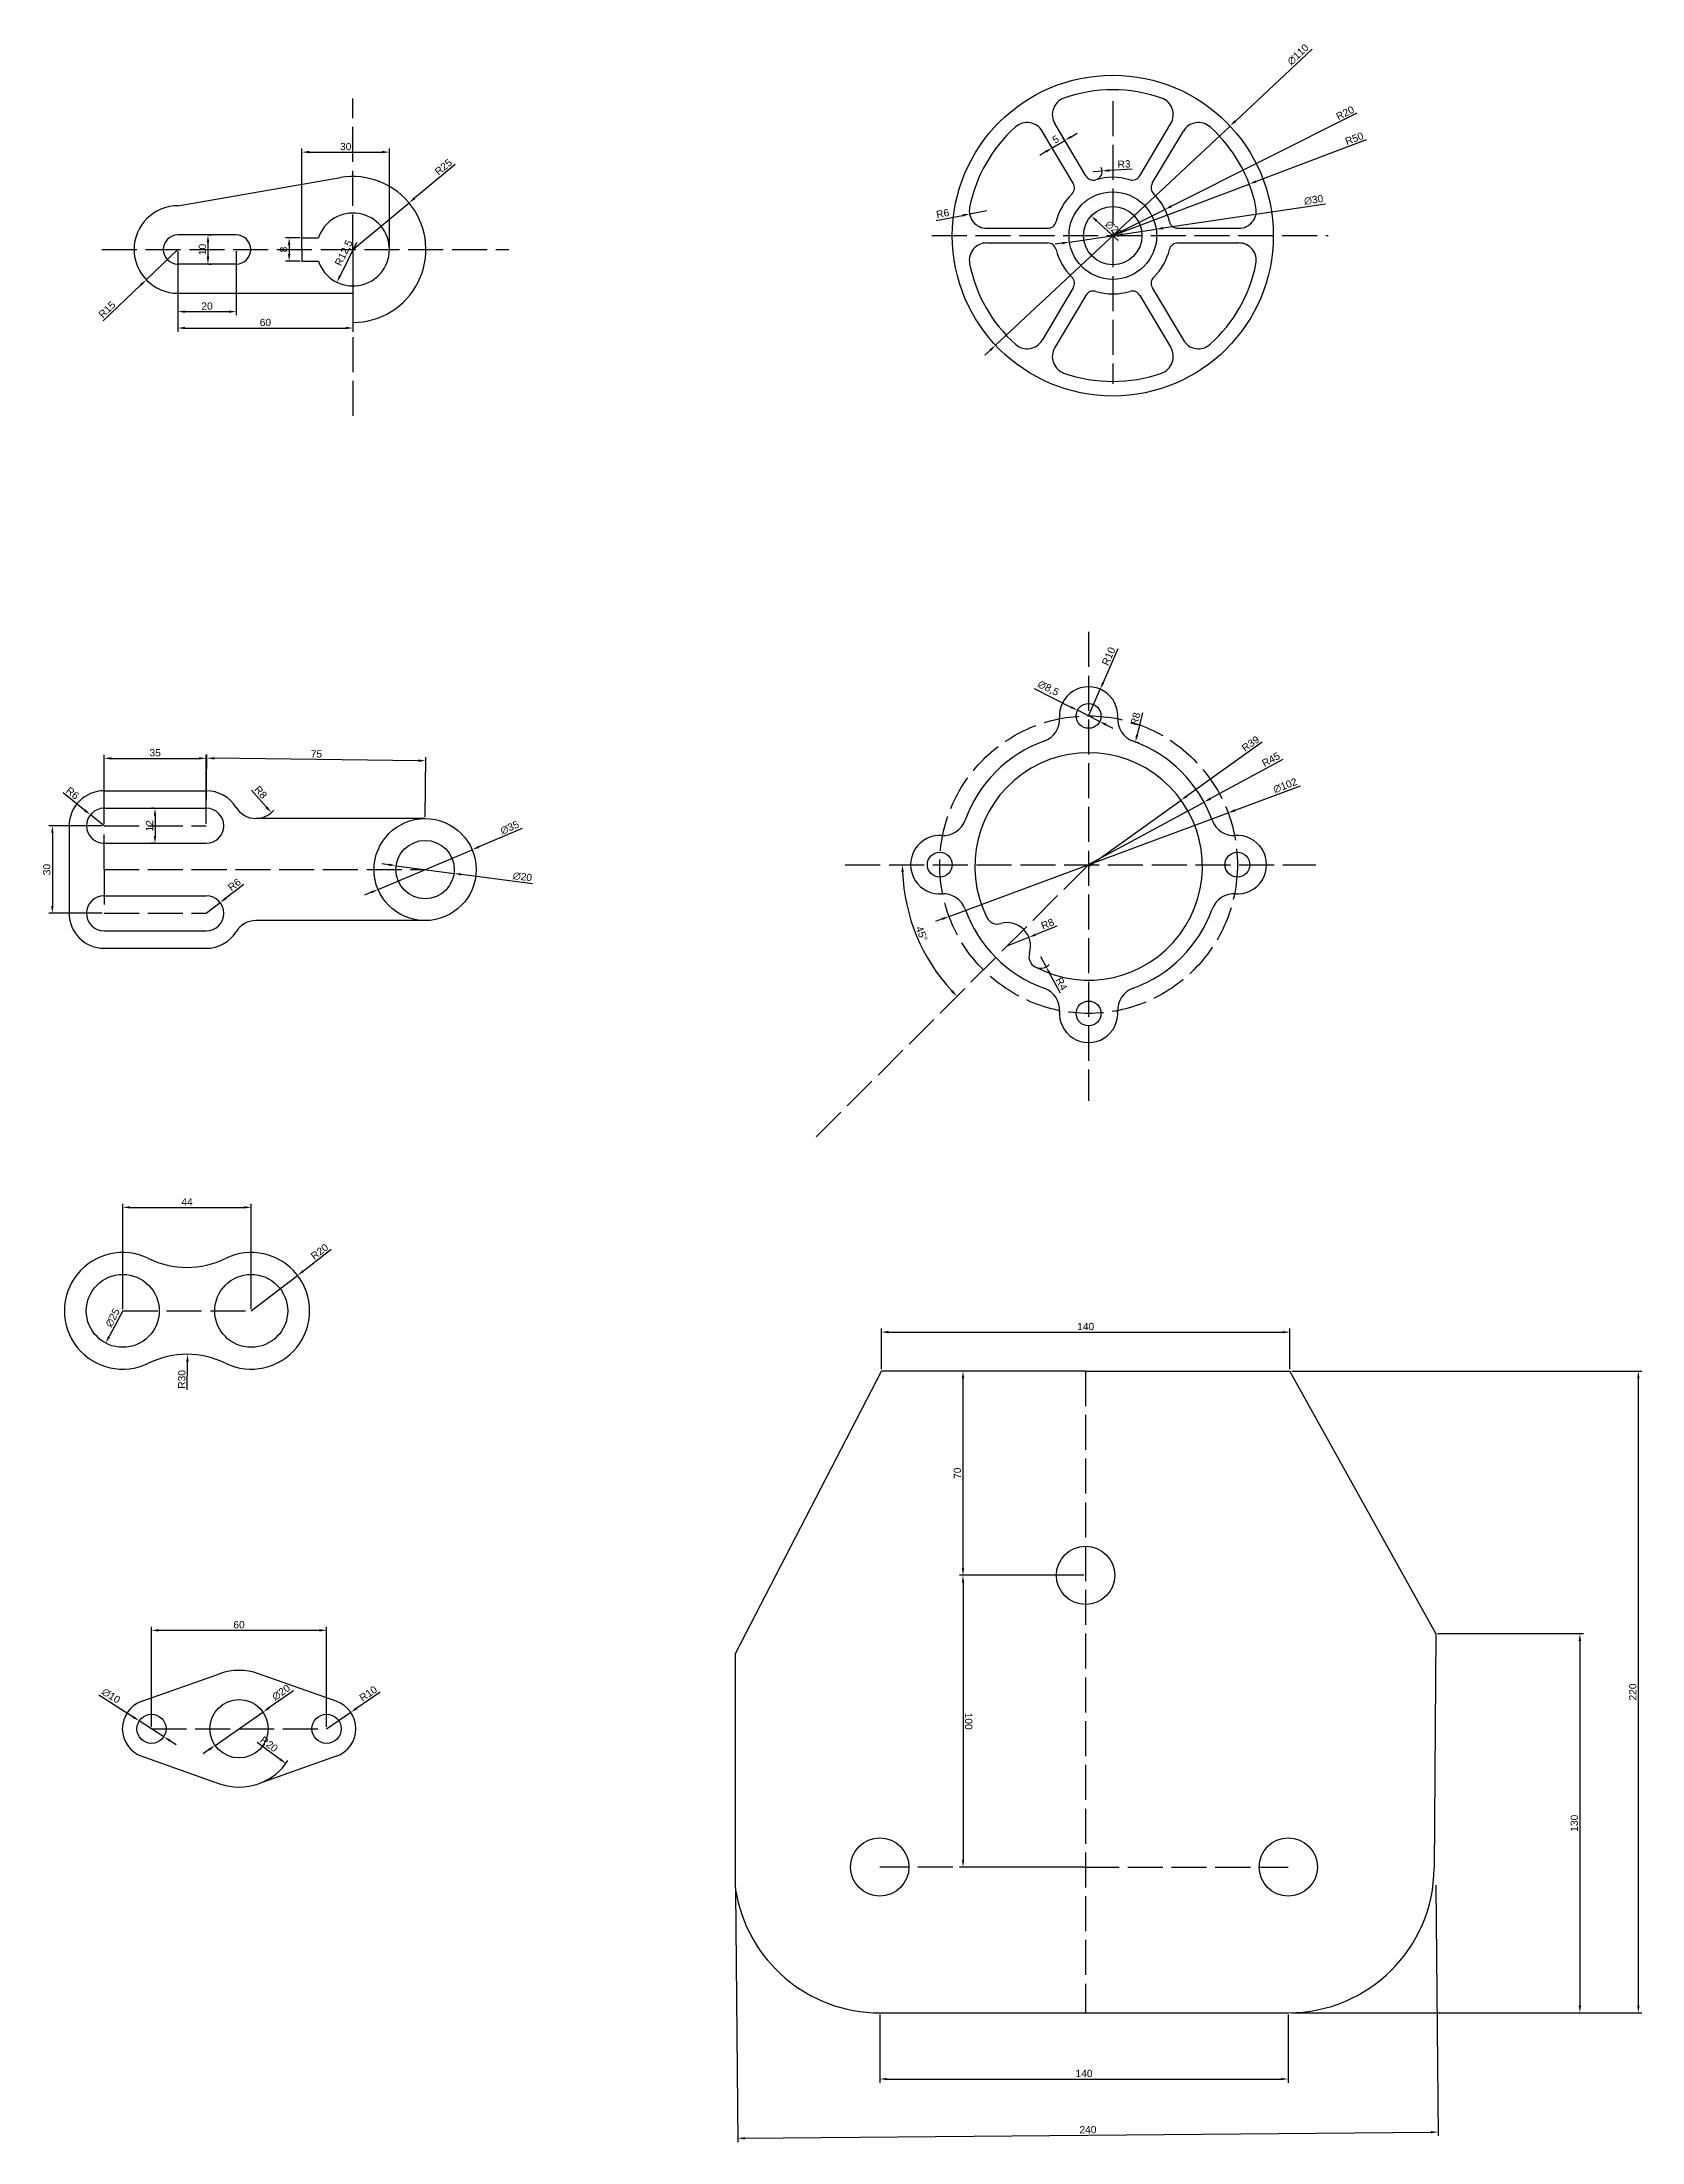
# Model space of a CAD drawing. Header units: millimetres. Extents: x 721 to 8170, y 1595 to 4606.
# Drawn here: x 2638 to 3186, y 1595 to 2315 of the extents above; entities that cross this region are included whole.
import ezdxf

# ---------------------------------------------------------------- set-up
doc = ezdxf.new("R2010")
doc.units = ezdxf.units.MM
doc.linetypes.add('ACAD_ISO02W100', pattern=[15, 12, -3])
doc.layers.get('0').update_dxf_attribs({"color": 255})
doc.layers.add('kesikli', color=50, linetype='ACAD_ISO02W100')
doc.styles.get("Standard").update_dxf_attribs({"font": 'arial.ttf'})
doc.dimstyles.new('ISO-25', dxfattribs={"dimtxt": 2.5, "dimasz": 2.5, "dimexe": 1.25, "dimexo": 0.625, "dimtad": 1, "dimtxsty": 'Standard', "dimcen": 2.5, "dimadec": 0, "dimazin": 0, "dimtfac": 1, "dimtmove": 0, "dimatfit": 3, "dimfxl": 1, "dimarcsym": 0})

msp = doc.modelspace()

# ---------------------------------------------------------------- blocks, each defined once
blk = doc.blocks.new('*D149')
at = {"color": 0, "lineweight": -2, "transparency": 16777216}
for p, q in [((2779.11, 2272.91), (2765.23, 2261.36)), ((2744.1, 2243.77), (2763.31, 2259.76))]:
    blk.add_line(p, q, dxfattribs=at)
at = {"color": 0, "transparency": 16777216}
blk.add_solid([(2764.97, 2261.68), (2765.5, 2261.04), (2763.31, 2259.76)], dxfattribs=at)
at = {"layer": 'Defpoints', "color": 0, "transparency": 16777216}
for p in [(2763.31, 2259.76), (2744.1, 2243.77)]:
    blk.add_point(p, dxfattribs=at)
at = {"color": 0, "transparency": 16777216, "insert": (2775.11, 2272.06), "char_height": 2.5, "attachment_point": 5, "rotation": 39.77232}
blk.add_mtext('R25', dxfattribs=at)
blk = doc.blocks.new('*D150')
at = {"color": 0, "lineweight": -2, "transparency": 16777216}
for p, q in [((2726.6, 2244.37), (2726.6, 2278.41)), ((2729.1, 2277.16), (2754.1, 2277.16)), ((2756.6, 2244.41), (2756.6, 2278.41))]:
    blk.add_line(p, q, dxfattribs=at)
at = {"color": 0, "transparency": 16777216}
for points in [[(2729.1, 2277.58), (2729.1, 2276.74), (2726.6, 2277.16)], [(2754.1, 2277.58), (2754.1, 2276.74), (2756.6, 2277.16)]]:
    blk.add_solid(points, dxfattribs=at)
at = {"layer": 'Defpoints', "color": 0, "transparency": 16777216}
for p in [(2756.6, 2277.16), (2726.6, 2243.75), (2756.6, 2243.79)]:
    blk.add_point(p, dxfattribs=at)
at = {"color": 0, "transparency": 16777216, "insert": (2741.6, 2279.06), "char_height": 2.5, "attachment_point": 5}
blk.add_mtext('30', dxfattribs=at)
blk = doc.blocks.new('*D151')
at = {"color": 0, "lineweight": -2, "transparency": 16777216}
for p, q in [((2684.1, 2243.77), (2673.26, 2233.4)), ((2658.52, 2219.3), (2671.45, 2231.67))]:
    blk.add_line(p, q, dxfattribs=at)
at = {"color": 0, "transparency": 16777216}
blk.add_solid([(2671.16, 2231.97), (2671.74, 2231.37), (2673.26, 2233.4)], dxfattribs=at)
at = {"layer": 'Defpoints', "color": 0, "transparency": 16777216}
for p in [(2684.1, 2243.77), (2673.26, 2233.4)]:
    blk.add_point(p, dxfattribs=at)
at = {"color": 0, "transparency": 16777216, "insert": (2659.82, 2223.18), "char_height": 2.5, "attachment_point": 5, "rotation": 43.73253}
blk.add_mtext('R15', dxfattribs=at)
blk = doc.blocks.new('*D152')
at = {"color": 0, "lineweight": -2, "transparency": 16777216}
for p, q in [((2694.72, 2248.77), (2695.67, 2248.77)), ((2694.42, 2246.27), (2694.42, 2241.27)), ((2694.72, 2238.77), (2695.67, 2238.77))]:
    blk.add_line(p, q, dxfattribs=at)
at = {"color": 0, "transparency": 16777216}
for points in [[(2694, 2246.27), (2694.84, 2246.27), (2694.42, 2248.77)], [(2694, 2241.27), (2694.84, 2241.27), (2694.42, 2238.77)]]:
    blk.add_solid(points, dxfattribs=at)
at = {"layer": 'Defpoints', "color": 0, "transparency": 16777216}
for p in [(2694.1, 2248.77), (2694.1, 2238.77), (2694.42, 2238.77)]:
    blk.add_point(p, dxfattribs=at)
at = {"color": 0, "transparency": 16777216, "insert": (2692.52, 2243.77), "char_height": 2.5, "attachment_point": 5, "rotation": 90}
blk.add_mtext('10', dxfattribs=at)
blk = doc.blocks.new('*D153')
at = {"color": 0, "lineweight": -2, "transparency": 16777216}
blk.add_line((2745.27, 2246.15), (2739.69, 2234.79), dxfattribs=at)
at = {"color": 0, "transparency": 16777216}
blk.add_solid([(2739.32, 2234.98), (2740.06, 2234.61), (2738.59, 2232.55)], dxfattribs=at)
at = {"layer": 'Defpoints', "color": 0, "transparency": 16777216}
for p in [(2744.1, 2243.77), (2738.59, 2232.55)]:
    blk.add_point(p, dxfattribs=at)
at = {"color": 0, "transparency": 16777216, "insert": (2741.12, 2242.53), "char_height": 2.5, "attachment_point": 5, "rotation": 63.84859}
blk.add_mtext('R12,5', dxfattribs=at)
blk = doc.blocks.new('*D154')
at = {"color": 0, "lineweight": -2, "transparency": 16777216}
for p, q in [((2725.97, 2247.77), (2720.98, 2247.77)), ((2725.97, 2239.77), (2720.98, 2239.77)), ((2722.23, 2245.27), (2722.23, 2242.27))]:
    blk.add_line(p, q, dxfattribs=at)
at = {"color": 0, "transparency": 16777216}
for points in [[(2721.82, 2245.27), (2722.65, 2245.27), (2722.23, 2247.77)], [(2721.82, 2242.27), (2722.65, 2242.27), (2722.23, 2239.77)]]:
    blk.add_solid(points, dxfattribs=at)
at = {"layer": 'Defpoints', "color": 0, "transparency": 16777216}
for p in [(2726.6, 2247.77), (2722.23, 2239.77), (2726.6, 2239.77)]:
    blk.add_point(p, dxfattribs=at)
at = {"color": 0, "transparency": 16777216, "insert": (2720.33, 2243.77), "char_height": 2.5, "attachment_point": 5, "rotation": 90}
blk.add_mtext('8', dxfattribs=at)
blk = doc.blocks.new('*D155')
at = {"color": 0, "lineweight": -2, "transparency": 16777216}
for p, q in [((2684.1, 2243.15), (2684.1, 2221.21)), ((2704.1, 2243.15), (2704.1, 2221.21)), ((2686.6, 2222.46), (2701.6, 2222.46))]:
    blk.add_line(p, q, dxfattribs=at)
at = {"color": 0, "transparency": 16777216}
for points in [[(2686.6, 2222.88), (2686.6, 2222.04), (2684.1, 2222.46)], [(2701.6, 2222.88), (2701.6, 2222.04), (2704.1, 2222.46)]]:
    blk.add_solid(points, dxfattribs=at)
at = {"layer": 'Defpoints', "color": 0, "transparency": 16777216}
for p in [(2684.1, 2243.77), (2704.1, 2243.77), (2704.1, 2222.46)]:
    blk.add_point(p, dxfattribs=at)
at = {"color": 0, "transparency": 16777216, "insert": (2694.1, 2224.36), "char_height": 2.5, "attachment_point": 5}
blk.add_mtext('20', dxfattribs=at)
blk = doc.blocks.new('*D156')
at = {"color": 0, "lineweight": -2, "transparency": 16777216}
for p, q in [((2684.1, 2243.15), (2684.1, 2215.6)), ((2744.1, 2243.15), (2744.1, 2215.6)), ((2686.6, 2216.85), (2741.6, 2216.85))]:
    blk.add_line(p, q, dxfattribs=at)
at = {"color": 0, "transparency": 16777216}
for points in [[(2686.6, 2217.27), (2686.6, 2216.44), (2684.1, 2216.85)], [(2741.6, 2217.27), (2741.6, 2216.44), (2744.1, 2216.85)]]:
    blk.add_solid(points, dxfattribs=at)
at = {"layer": 'Defpoints', "color": 0, "transparency": 16777216}
for p in [(2684.1, 2243.77), (2744.1, 2243.77), (2744.1, 2216.85)]:
    blk.add_point(p, dxfattribs=at)
at = {"color": 0, "transparency": 16777216, "insert": (2714.1, 2218.75), "char_height": 2.5, "attachment_point": 5}
blk.add_mtext('60', dxfattribs=at)
blk = doc.blocks.new('*D157')
at = {"color": 0, "lineweight": -2, "transparency": 16777216}
for p, q in [((3072.79, 2312.41), (3046.49, 2287.81)), ((2964.32, 2210.97), (3044.66, 2286.1)), ((2962.5, 2209.26), (2960.67, 2207.55))]:
    blk.add_line(p, q, dxfattribs=at)
at = {"color": 0, "transparency": 16777216}
for points in [[(3046.2, 2288.11), (3046.77, 2287.51), (3044.66, 2286.1)], [(2962.21, 2209.56), (2962.78, 2208.95), (2964.32, 2210.97)]]:
    blk.add_solid(points, dxfattribs=at)
at = {"layer": 'Defpoints', "color": 0, "transparency": 16777216}
for p in [(3044.66, 2286.1), (2964.32, 2210.97)]:
    blk.add_point(p, dxfattribs=at)
at = {"color": 0, "transparency": 16777216, "insert": (3067.98, 2310.61), "char_height": 2.5, "attachment_point": 5, "rotation": 43.08309}
blk.add_mtext('∅110', dxfattribs=at)
blk = doc.blocks.new('*D158')
at = {"color": 0, "lineweight": -2, "transparency": 16777216}
for p, q in [((3077.34, 2259.36), (3021.8, 2251.11)), ((2989.65, 2246.33), (3019.33, 2250.74)), ((2987.18, 2245.96), (2984.71, 2245.59))]:
    blk.add_line(p, q, dxfattribs=at)
at = {"color": 0, "transparency": 16777216}
for points in [[(2987.12, 2246.37), (2987.24, 2245.55), (2989.65, 2246.33)], [(3021.74, 2251.52), (3021.86, 2250.69), (3019.33, 2250.74)]]:
    blk.add_solid(points, dxfattribs=at)
at = {"layer": 'Defpoints', "color": 0, "transparency": 16777216}
for p in [(2989.65, 2246.33), (3019.33, 2250.74)]:
    blk.add_point(p, dxfattribs=at)
at = {"color": 0, "transparency": 16777216, "insert": (3073.32, 2260.76), "char_height": 2.5, "attachment_point": 5, "rotation": 8.45249}
blk.add_mtext('∅30', dxfattribs=at)
blk = doc.blocks.new('*D159')
at = {"color": 0, "lineweight": -2, "transparency": 16777216}
for p, q in [((3091.31, 2281.33), (3053.61, 2267.09)), ((3004.49, 2248.53), (3051.27, 2266.2))]:
    blk.add_line(p, q, dxfattribs=at)
at = {"color": 0, "transparency": 16777216}
blk.add_solid([(3053.46, 2267.48), (3053.75, 2266.7), (3051.27, 2266.2)], dxfattribs=at)
at = {"layer": 'Defpoints', "color": 0, "transparency": 16777216}
for p in [(3051.27, 2266.2), (3004.49, 2248.53)]:
    blk.add_point(p, dxfattribs=at)
at = {"color": 0, "transparency": 16777216, "insert": (3087.26, 2281.83), "char_height": 2.5, "attachment_point": 5, "rotation": 20.69214}
blk.add_mtext('R50', dxfattribs=at)
blk = doc.blocks.new('*D160')
at = {"color": 0, "lineweight": -2, "transparency": 16777216}
for p, q in [((2990.19, 2282.42), (2992.34, 2283.7)), ((2981.59, 2277.32), (2979.44, 2276.04)), ((2983.81, 2278.49), (2983.11, 2279.67)), ((2983.74, 2278.6), (2988.04, 2281.15)), ((2988.11, 2281.04), (2987.41, 2282.22))]:
    blk.add_line(p, q, dxfattribs=at)
at = {"color": 0, "transparency": 16777216}
for points in [[(2989.98, 2282.78), (2990.41, 2282.07), (2988.04, 2281.15)], [(2981.38, 2277.68), (2981.81, 2276.96), (2983.74, 2278.6)]]:
    blk.add_solid(points, dxfattribs=at)
at = {"layer": 'Defpoints', "color": 0, "transparency": 16777216}
for p in [(2984.13, 2277.95), (2988.04, 2281.15), (2988.43, 2280.5)]:
    blk.add_point(p, dxfattribs=at)
at = {"color": 0, "transparency": 16777216, "insert": (2984.93, 2281.5), "char_height": 2.5, "attachment_point": 5, "rotation": 30.68727}
blk.add_mtext('5', dxfattribs=at)
blk = doc.blocks.new('*D161')
at = {"color": 0, "lineweight": -2, "transparency": 16777216}
for p, q in [((2997.82, 2270.55), (3000.82, 2270.72)), ((3011.08, 2271.3), (3003.32, 2270.86))]:
    blk.add_line(p, q, dxfattribs=at)
blk.add_arc((2997.82, 2270.55), 3, 298.78867, 27.10946, dxfattribs=at)
at = {"color": 0, "transparency": 16777216}
blk.add_solid([(3003.29, 2271.27), (3003.34, 2270.44), (3000.82, 2270.72)], dxfattribs=at)
at = {"layer": 'Defpoints', "color": 0, "transparency": 16777216}
for p in [(2997.82, 2270.55), (3000.82, 2270.72)]:
    blk.add_point(p, dxfattribs=at)
at = {"color": 0, "transparency": 16777216, "insert": (3008.34, 2273.05), "char_height": 2.5, "attachment_point": 5, "rotation": 3.23621}
blk.add_mtext('R3', dxfattribs=at)
blk = doc.blocks.new('*D162')
at = {"color": 0, "lineweight": -2, "transparency": 16777216}
for p, q in [((2943.96, 2253.75), (2952.97, 2255.46)), ((2961.32, 2257.03), (2955.42, 2255.92))]:
    blk.add_line(p, q, dxfattribs=at)
at = {"color": 0, "transparency": 16777216}
blk.add_solid([(2952.89, 2255.87), (2953.05, 2255.05), (2955.42, 2255.92)], dxfattribs=at)
at = {"layer": 'Defpoints', "color": 0, "transparency": 16777216}
for p in [(2955.42, 2255.92), (2961.32, 2257.03)]:
    blk.add_point(p, dxfattribs=at)
at = {"color": 0, "transparency": 16777216, "insert": (2946.2, 2256.11), "char_height": 2.5, "attachment_point": 5, "rotation": 10.70223}
blk.add_mtext('R6', dxfattribs=at)
blk = doc.blocks.new('*D163')
at = {"color": 0, "lineweight": -2, "transparency": 16777216}
blk.add_line((3006.37, 2246.82), (2998.96, 2253.6), dxfattribs=at)
at = {"color": 0, "transparency": 16777216}
blk.add_solid([(2999.24, 2253.91), (2998.68, 2253.29), (2997.12, 2255.29)], dxfattribs=at)
at = {"layer": 'Defpoints', "color": 0, "transparency": 16777216}
for p in [(2997.12, 2255.29), (3011.86, 2241.78)]:
    blk.add_point(p, dxfattribs=at)
at = {"color": 0, "transparency": 16777216, "insert": (3004.92, 2250.82), "char_height": 2.5, "attachment_point": 5, "rotation": 317.49852}
blk.add_mtext('∅20', dxfattribs=at)
blk = doc.blocks.new('*D164')
at = {"color": 0, "lineweight": -2, "transparency": 16777216}
for p, q in [((3088.18, 2290.48), (3024.61, 2258.62)), ((3004.49, 2248.53), (3022.37, 2257.5))]:
    blk.add_line(p, q, dxfattribs=at)
at = {"color": 0, "transparency": 16777216}
blk.add_solid([(3024.42, 2258.99), (3024.79, 2258.24), (3022.37, 2257.5)], dxfattribs=at)
at = {"layer": 'Defpoints', "color": 0, "transparency": 16777216}
for p in [(3022.37, 2257.5), (3004.49, 2248.53)]:
    blk.add_point(p, dxfattribs=at)
at = {"color": 0, "transparency": 16777216, "insert": (3084.11, 2290.57), "char_height": 2.5, "attachment_point": 5, "rotation": 26.62178}
blk.add_mtext('R20', dxfattribs=at)
blk = doc.blocks.new('*D165')
at = {"color": 0, "lineweight": -2, "transparency": 16777216}
for p, q in [((2802.07, 2045.23), (2787.25, 2038.97)), ((2752.7, 2024.38), (2784.95, 2038)), ((2750.4, 2023.41), (2748.1, 2022.44))]:
    blk.add_line(p, q, dxfattribs=at)
at = {"color": 0, "transparency": 16777216}
for points in [[(2787.09, 2039.35), (2787.41, 2038.58), (2784.95, 2038)], [(2750.24, 2023.79), (2750.56, 2023.03), (2752.7, 2024.38)]]:
    blk.add_solid(points, dxfattribs=at)
at = {"layer": 'Defpoints', "color": 0, "transparency": 16777216}
for p in [(2784.95, 2038), (2752.7, 2024.38)]:
    blk.add_point(p, dxfattribs=at)
at = {"color": 0, "transparency": 16777216, "insert": (2797.82, 2045.57), "char_height": 2.5, "attachment_point": 5, "rotation": 22.88935}
blk.add_mtext('∅35', dxfattribs=at)
blk = doc.blocks.new('*D166')
at = {"color": 0, "lineweight": -2, "transparency": 16777216}
for p, q in [((2756.43, 2032.85), (2753.96, 2033.18)), ((2758.91, 2032.52), (2778.74, 2029.86)), ((2805.67, 2026.26), (2781.21, 2029.53))]:
    blk.add_line(p, q, dxfattribs=at)
at = {"color": 0, "transparency": 16777216}
for points in [[(2756.49, 2033.26), (2756.38, 2032.44), (2758.91, 2032.52)], [(2781.27, 2029.94), (2781.16, 2029.12), (2778.74, 2029.86)]]:
    blk.add_solid(points, dxfattribs=at)
at = {"layer": 'Defpoints', "color": 0, "transparency": 16777216}
for p in [(2758.91, 2032.52), (2778.74, 2029.86)]:
    blk.add_point(p, dxfattribs=at)
at = {"color": 0, "transparency": 16777216, "insert": (2802.19, 2028.71), "char_height": 2.5, "attachment_point": 5, "rotation": 352.37265}
blk.add_mtext('∅20', dxfattribs=at)
blk = doc.blocks.new('*D167')
at = {"color": 0, "lineweight": -2, "transparency": 16777216}
for p, q in [((2693.84, 2050.18), (2694.07, 2070.61)), ((2766.55, 2068.52), (2696.56, 2069.33)), ((2768.83, 2049.31), (2769.07, 2069.75))]:
    blk.add_line(p, q, dxfattribs=at)
at = {"color": 0, "transparency": 16777216}
for points in [[(2696.56, 2069.75), (2696.55, 2068.91), (2694.06, 2069.36)], [(2766.56, 2068.94), (2766.55, 2068.11), (2769.05, 2068.5)]]:
    blk.add_solid(points, dxfattribs=at)
at = {"layer": 'Defpoints', "color": 0, "transparency": 16777216}
for p in [(2694.06, 2069.36), (2693.83, 2049.55), (2768.82, 2048.69)]:
    blk.add_point(p, dxfattribs=at)
at = {"color": 0, "transparency": 16777216, "insert": (2731.58, 2070.82), "char_height": 2.5, "attachment_point": 5, "rotation": 359.33923}
blk.add_mtext('75', dxfattribs=at)
blk = doc.blocks.new('*D168')
at = {"color": 0, "lineweight": -2, "transparency": 16777216}
for p, q in [((2658.82, 2046.81), (2658.82, 2070.57)), ((2661.32, 2069.32), (2691.32, 2069.32)), ((2693.82, 2046.81), (2693.82, 2070.57))]:
    blk.add_line(p, q, dxfattribs=at)
at = {"color": 0, "transparency": 16777216}
for points in [[(2661.32, 2069.74), (2661.32, 2068.9), (2658.82, 2069.32)], [(2691.32, 2069.74), (2691.32, 2068.9), (2693.82, 2069.32)]]:
    blk.add_solid(points, dxfattribs=at)
at = {"layer": 'Defpoints', "color": 0, "transparency": 16777216}
for p in [(2693.82, 2069.32), (2658.82, 2046.19), (2693.82, 2046.19)]:
    blk.add_point(p, dxfattribs=at)
at = {"color": 0, "transparency": 16777216, "insert": (2676.32, 2071.22), "char_height": 2.5, "attachment_point": 5}
blk.add_mtext('35', dxfattribs=at)
blk = doc.blocks.new('*D169')
at = {"color": 0, "lineweight": -2, "transparency": 16777216}
for p, q in [((2675.7, 2052.19), (2675.02, 2052.19)), ((2676.27, 2049.69), (2676.27, 2042.69)), ((2675.7, 2040.19), (2675.02, 2040.19))]:
    blk.add_line(p, q, dxfattribs=at)
at = {"color": 0, "transparency": 16777216}
for points in [[(2675.85, 2049.69), (2676.68, 2049.69), (2676.27, 2052.19)], [(2675.85, 2042.69), (2676.68, 2042.69), (2676.27, 2040.19)]]:
    blk.add_solid(points, dxfattribs=at)
at = {"layer": 'Defpoints', "color": 0, "transparency": 16777216}
for p in [(2676.32, 2052.19), (2676.27, 2040.19), (2676.32, 2040.19)]:
    blk.add_point(p, dxfattribs=at)
at = {"color": 0, "transparency": 16777216, "insert": (2674.39, 2046.19), "char_height": 2.5, "attachment_point": 5, "rotation": 90}
blk.add_mtext('12', dxfattribs=at)
blk = doc.blocks.new('*D170')
at = {"color": 0, "lineweight": -2, "transparency": 16777216}
blk.add_line((2709.34, 2058.41), (2714.48, 2052.56), dxfattribs=at)
blk.add_arc((2710.85, 2056.69), 8, 274.47623, 320.24336, dxfattribs=at)
at = {"color": 0, "transparency": 16777216}
blk.add_solid([(2714.79, 2052.83), (2714.16, 2052.28), (2716.13, 2050.68)], dxfattribs=at)
at = {"layer": 'Defpoints', "color": 0, "transparency": 16777216}
for p in [(2710.85, 2056.69), (2716.13, 2050.68)]:
    blk.add_point(p, dxfattribs=at)
at = {"color": 0, "transparency": 16777216, "insert": (2712.51, 2057.68), "char_height": 2.5, "attachment_point": 5, "rotation": 311.29089}
blk.add_mtext('R8', dxfattribs=at)
blk = doc.blocks.new('*D171')
at = {"color": 0, "lineweight": -2, "transparency": 16777216}
for p, q in [((2706.73, 2026.12), (2700.56, 2021.37)), ((2693.82, 2016.19), (2698.58, 2019.85))]:
    blk.add_line(p, q, dxfattribs=at)
at = {"color": 0, "transparency": 16777216}
blk.add_solid([(2700.31, 2021.7), (2700.81, 2021.04), (2698.58, 2019.85)], dxfattribs=at)
at = {"layer": 'Defpoints', "color": 0, "transparency": 16777216}
for p in [(2693.82, 2016.19), (2698.58, 2019.85)]:
    blk.add_point(p, dxfattribs=at)
at = {"color": 0, "transparency": 16777216, "insert": (2703.47, 2026.02), "char_height": 2.5, "attachment_point": 5, "rotation": 37.58107}
blk.add_mtext('R6', dxfattribs=at)
blk = doc.blocks.new('*D172')
at = {"color": 0, "lineweight": -2, "transparency": 16777216}
for p, q in [((2658.2, 2046.19), (2639.84, 2046.19)), ((2641.09, 2043.69), (2641.09, 2018.69)), ((2658.2, 2016.19), (2639.84, 2016.19))]:
    blk.add_line(p, q, dxfattribs=at)
at = {"color": 0, "transparency": 16777216}
for points in [[(2640.67, 2043.69), (2641.5, 2043.69), (2641.09, 2046.19)], [(2640.67, 2018.69), (2641.5, 2018.69), (2641.09, 2016.19)]]:
    blk.add_solid(points, dxfattribs=at)
at = {"layer": 'Defpoints', "color": 0, "transparency": 16777216}
for p in [(2658.82, 2046.19), (2641.09, 2016.19), (2658.82, 2016.19)]:
    blk.add_point(p, dxfattribs=at)
at = {"color": 0, "transparency": 16777216, "insert": (2639.19, 2031.19), "char_height": 2.5, "attachment_point": 5, "rotation": 90}
blk.add_mtext('30', dxfattribs=at)
blk = doc.blocks.new('*D173')
at = {"color": 0, "lineweight": -2, "transparency": 16777216}
for p, q in [((2644.76, 2057.56), (2652.21, 2051.53)), ((2658.82, 2046.19), (2654.16, 2049.96))]:
    blk.add_line(p, q, dxfattribs=at)
at = {"color": 0, "transparency": 16777216}
blk.add_solid([(2652.47, 2051.86), (2651.95, 2051.21), (2654.16, 2049.96)], dxfattribs=at)
at = {"layer": 'Defpoints', "color": 0, "transparency": 16777216}
for p in [(2654.16, 2049.96), (2658.82, 2046.19)]:
    blk.add_point(p, dxfattribs=at)
at = {"color": 0, "transparency": 16777216, "insert": (2648, 2057.38), "char_height": 2.5, "attachment_point": 5, "rotation": 321.05905}
blk.add_mtext('R6', dxfattribs=at)
blk = doc.blocks.new('*D174')
at = {"color": 0, "lineweight": -2, "transparency": 16777216}
for p, q in [((2977.55, 2093.25), (2990.17, 2086.9)), ((2999.99, 2081.95), (2992.4, 2085.78)), ((3002.22, 2080.83), (3004.46, 2079.71))]:
    blk.add_line(p, q, dxfattribs=at)
at = {"color": 0, "transparency": 16777216}
for points in [[(2990.35, 2087.27), (2989.98, 2086.53), (2992.4, 2085.78)], [(3002.41, 2081.2), (3002.04, 2080.46), (2999.99, 2081.95)]]:
    blk.add_solid(points, dxfattribs=at)
at = {"layer": 'Defpoints', "color": 0, "transparency": 16777216}
for p in [(2992.4, 2085.78), (2999.99, 2081.95)]:
    blk.add_point(p, dxfattribs=at)
at = {"color": 0, "transparency": 16777216, "insert": (2982.34, 2093.27), "char_height": 2.5, "attachment_point": 5, "rotation": 333.27167}
blk.add_mtext('∅8,5', dxfattribs=at)
blk = doc.blocks.new('*D175')
at = {"color": 0, "lineweight": -2, "transparency": 16777216}
for p, q in [((3006.24, 2106.86), (3001.2, 2095.32)), ((2996.19, 2083.87), (3000.2, 2093.03))]:
    blk.add_line(p, q, dxfattribs=at)
at = {"color": 0, "transparency": 16777216}
blk.add_solid([(3000.82, 2095.49), (3001.58, 2095.15), (3000.2, 2093.03)], dxfattribs=at)
at = {"layer": 'Defpoints', "color": 0, "transparency": 16777216}
for p in [(3000.2, 2093.03), (2996.19, 2083.87)]:
    blk.add_point(p, dxfattribs=at)
at = {"color": 0, "transparency": 16777216, "insert": (3003.06, 2104.31), "char_height": 2.5, "attachment_point": 5, "rotation": 66.38881}
blk.add_mtext('R10', dxfattribs=at)
blk = doc.blocks.new('*D176')
at = {"color": 0, "lineweight": -2, "transparency": 16777216}
blk.add_line((3014.71, 2084.95), (3012.84, 2077.39), dxfattribs=at)
blk.add_arc((3014.16, 2082.73), 8, 254.66368, 265.03066, dxfattribs=at)
at = {"color": 0, "transparency": 16777216}
blk.add_solid([(3012.43, 2077.49), (3013.24, 2077.29), (3012.23, 2074.96)], dxfattribs=at)
at = {"layer": 'Defpoints', "color": 0, "transparency": 16777216}
for p in [(3014.16, 2082.73), (3012.23, 2074.96)]:
    blk.add_point(p, dxfattribs=at)
at = {"color": 0, "transparency": 16777216, "insert": (3012.23, 2082.84), "char_height": 2.5, "attachment_point": 5, "rotation": 76.07819}
blk.add_mtext('R8', dxfattribs=at)
blk = doc.blocks.new('*D177')
at = {"color": 0, "lineweight": -2, "transparency": 16777216}
for p, q in [((2985.3, 2011.78), (2978.07, 2008.89)), ((2968.32, 2004.99), (2975.75, 2007.96))]:
    blk.add_line(p, q, dxfattribs=at)
at = {"color": 0, "transparency": 16777216}
blk.add_solid([(2977.91, 2009.27), (2978.22, 2008.5), (2975.75, 2007.96)], dxfattribs=at)
at = {"layer": 'Defpoints', "color": 0, "transparency": 16777216}
for p in [(2968.32, 2004.99), (2975.75, 2007.96)]:
    blk.add_point(p, dxfattribs=at)
at = {"color": 0, "transparency": 16777216, "insert": (2982.14, 2012.56), "char_height": 2.5, "attachment_point": 5, "rotation": 21.79296}
blk.add_mtext('R8', dxfattribs=at)
blk = doc.blocks.new('*D178')
at = {"color": 0, "lineweight": -2, "transparency": 16777216}
for p, q in [((2979.76, 2001.36), (2981.65, 1997.84)), ((2986.53, 1988.8), (2982.84, 1995.64))]:
    blk.add_line(p, q, dxfattribs=at)
blk.add_arc((2979.76, 2001.36), 4, 250.94212, 316.2126, dxfattribs=at)
at = {"color": 0, "transparency": 16777216}
blk.add_solid([(2983.21, 1995.84), (2982.47, 1995.44), (2981.65, 1997.84)], dxfattribs=at)
at = {"layer": 'Defpoints', "color": 0, "transparency": 16777216}
for p in [(2979.76, 2001.36), (2981.65, 1997.84)]:
    blk.add_point(p, dxfattribs=at)
at = {"color": 0, "transparency": 16777216, "insert": (2986.93, 1992.01), "char_height": 2.5, "attachment_point": 5, "rotation": 298.30767}
blk.add_mtext('R4', dxfattribs=at)
blk = doc.blocks.new('*D179')
at = {"color": 0, "lineweight": -2, "transparency": 16777216}
for p, q in [((3055.73, 2074.91), (3029.93, 2056.43)), ((2996.19, 2032.26), (3027.9, 2054.98))]:
    blk.add_line(p, q, dxfattribs=at)
at = {"color": 0, "transparency": 16777216}
blk.add_solid([(3029.69, 2056.77), (3030.17, 2056.09), (3027.9, 2054.98)], dxfattribs=at)
at = {"layer": 'Defpoints', "color": 0, "transparency": 16777216}
for p in [(3027.9, 2054.98), (2996.19, 2032.26)]:
    blk.add_point(p, dxfattribs=at)
at = {"color": 0, "transparency": 16777216, "insert": (3051.68, 2074.35), "char_height": 2.5, "attachment_point": 5, "rotation": 35.61531}
blk.add_mtext('R39', dxfattribs=at)
blk = doc.blocks.new('*D180')
at = {"color": 0, "lineweight": -2, "transparency": 16777216}
for p, q in [((3062.78, 2068.98), (3037.95, 2055.51)), ((2996.19, 2032.87), (3035.75, 2054.32))]:
    blk.add_line(p, q, dxfattribs=at)
at = {"color": 0, "transparency": 16777216}
blk.add_solid([(3037.75, 2055.88), (3038.15, 2055.15), (3035.75, 2054.32)], dxfattribs=at)
at = {"layer": 'Defpoints', "color": 0, "transparency": 16777216}
for p in [(3035.75, 2054.32), (2996.19, 2032.87)]:
    blk.add_point(p, dxfattribs=at)
at = {"color": 0, "transparency": 16777216, "insert": (3058.69, 2068.92), "char_height": 2.5, "attachment_point": 5, "rotation": 28.47676}
blk.add_mtext('R45', dxfattribs=at)
blk = doc.blocks.new('*D181')
at = {"color": 0, "lineweight": -2, "transparency": 16777216}
for p, q in [((3068.69, 2059.78), (3046.35, 2051.48)), ((2948.38, 2015.12), (3044.01, 2050.61)), ((2946.04, 2014.25), (2943.7, 2013.38))]:
    blk.add_line(p, q, dxfattribs=at)
at = {"color": 0, "transparency": 16777216}
for points in [[(3046.21, 2051.87), (3046.5, 2051.09), (3044.01, 2050.61)], [(2945.89, 2014.64), (2946.18, 2013.86), (2948.38, 2015.12)]]:
    blk.add_solid(points, dxfattribs=at)
at = {"layer": 'Defpoints', "color": 0, "transparency": 16777216}
for p in [(3044.01, 2050.61), (2948.38, 2015.12)]:
    blk.add_point(p, dxfattribs=at)
at = {"color": 0, "transparency": 16777216, "insert": (3063.57, 2059.98), "char_height": 2.5, "attachment_point": 5, "rotation": 20.36493}
blk.add_mtext('∅102', dxfattribs=at)
blk = doc.blocks.new('*D182')
at = {"color": 0, "lineweight": -2, "transparency": 16777216}
blk.add_arc((2996.19, 2032.87), 63.79, 182.24558, 222.75442, dxfattribs=at)
at = {"color": 0, "transparency": 16777216}
for points in [[(2932.04, 2030.36), (2932.87, 2030.37), (2932.4, 2032.87)], [(2949.66, 1989.85), (2949.05, 1989.27), (2951.09, 1987.76)]]:
    blk.add_solid(points, dxfattribs=at)
at = {"layer": 'Defpoints', "color": 0, "transparency": 16777216}
for p in [(2912.82, 2032.87), (2996.19, 2032.87), (3074.06, 2032.87), (2934.58, 2016.36), (2900.74, 1937.41)]:
    blk.add_point(p, dxfattribs=at)
at = {"color": 0, "transparency": 16777216, "insert": (2939.01, 2009.18), "char_height": 2.5, "attachment_point": 5, "rotation": 292.5}
blk.add_mtext('45°', dxfattribs=at)
blk = doc.blocks.new('*D183')
at = {"color": 0, "lineweight": -2, "transparency": 16777216}
for p, q in [((2736.67, 1900.88), (2727.1, 1893.56)), ((2709.23, 1879.89), (2725.11, 1892.04))]:
    blk.add_line(p, q, dxfattribs=at)
at = {"color": 0, "transparency": 16777216}
blk.add_solid([(2726.84, 1893.89), (2727.35, 1893.23), (2725.11, 1892.04)], dxfattribs=at)
at = {"layer": 'Defpoints', "color": 0, "transparency": 16777216}
for p in [(2725.11, 1892.04), (2709.23, 1879.89)]:
    blk.add_point(p, dxfattribs=at)
at = {"color": 0, "transparency": 16777216, "insert": (2732.65, 1900.2), "char_height": 2.5, "attachment_point": 5, "rotation": 37.41304}
blk.add_mtext('R20', dxfattribs=at)
blk = doc.blocks.new('*D184')
at = {"color": 0, "lineweight": -2, "transparency": 16777216}
for p, q in [((2665.23, 1880.52), (2665.23, 1916.62)), ((2667.73, 1915.37), (2706.73, 1915.37)), ((2709.23, 1880.52), (2709.23, 1916.62))]:
    blk.add_line(p, q, dxfattribs=at)
at = {"color": 0, "transparency": 16777216}
for points in [[(2667.73, 1915.79), (2667.73, 1914.96), (2665.23, 1915.37)], [(2706.73, 1915.79), (2706.73, 1914.96), (2709.23, 1915.37)]]:
    blk.add_solid(points, dxfattribs=at)
at = {"layer": 'Defpoints', "color": 0, "transparency": 16777216}
for p in [(2709.23, 1915.37), (2665.23, 1879.89), (2709.23, 1879.89)]:
    blk.add_point(p, dxfattribs=at)
at = {"color": 0, "transparency": 16777216, "insert": (2687.23, 1917.25), "char_height": 2.5, "attachment_point": 5}
blk.add_mtext('44', dxfattribs=at)
blk = doc.blocks.new('*D185')
at = {"color": 0, "lineweight": -2, "transparency": 16777216}
blk.add_line((2665.26, 1879.95), (2660.53, 1871.06), dxfattribs=at)
at = {"color": 0, "transparency": 16777216}
blk.add_solid([(2660.17, 1871.26), (2660.9, 1870.87), (2659.36, 1868.85)], dxfattribs=at)
at = {"layer": 'Defpoints', "color": 0, "transparency": 16777216}
for p in [(2671.09, 1890.93), (2659.36, 1868.85)]:
    blk.add_point(p, dxfattribs=at)
at = {"color": 0, "transparency": 16777216, "insert": (2661.74, 1877.54), "char_height": 2.5, "attachment_point": 5, "rotation": 62.01504}
blk.add_mtext('∅25', dxfattribs=at)
blk = doc.blocks.new('*D186')
at = {"color": 0, "lineweight": -2, "transparency": 16777216}
blk.add_line((2687.33, 1852.78), (2687.39, 1862.49), dxfattribs=at)
at = {"color": 0, "transparency": 16777216}
blk.add_solid([(2686.97, 1862.49), (2687.81, 1862.49), (2687.4, 1864.99)], dxfattribs=at)
at = {"layer": 'Defpoints', "color": 0, "transparency": 16777216}
for p in [(2687.4, 1864.99), (2687.23, 1834.99)]:
    blk.add_point(p, dxfattribs=at)
at = {"color": 0, "transparency": 16777216, "insert": (2685.45, 1856.4), "char_height": 2.5, "attachment_point": 5, "rotation": 89.66156}
blk.add_mtext('R30', dxfattribs=at)
blk = doc.blocks.new('*D187')
at = {"color": 0, "lineweight": -2, "transparency": 16777216}
for p, q in [((2656.96, 1748.29), (2668.76, 1740.68)), ((2679.26, 1733.91), (2670.86, 1739.33)), ((2681.37, 1732.55), (2683.47, 1731.2))]:
    blk.add_line(p, q, dxfattribs=at)
at = {"color": 0, "transparency": 16777216}
for points in [[(2668.99, 1741.03), (2668.53, 1740.33), (2670.86, 1739.33)], [(2681.59, 1732.9), (2681.14, 1732.2), (2679.26, 1733.91)]]:
    blk.add_solid(points, dxfattribs=at)
at = {"layer": 'Defpoints', "color": 0, "transparency": 16777216}
for p in [(2670.86, 1739.33), (2679.26, 1733.91)]:
    blk.add_point(p, dxfattribs=at)
at = {"color": 0, "transparency": 16777216, "insert": (2661.2, 1747.91), "char_height": 2.5, "attachment_point": 5, "rotation": 327.17828}
blk.add_mtext('∅10', dxfattribs=at)
blk = doc.blocks.new('*D188')
at = {"color": 0, "lineweight": -2, "transparency": 16777216}
for p, q in [((2753.41, 1749.15), (2745.38, 1743.67)), ((2735.06, 1736.62), (2743.32, 1742.26))]:
    blk.add_line(p, q, dxfattribs=at)
at = {"color": 0, "transparency": 16777216}
blk.add_solid([(2745.15, 1744.01), (2745.62, 1743.33), (2743.32, 1742.26)], dxfattribs=at)
at = {"layer": 'Defpoints', "color": 0, "transparency": 16777216}
for p in [(2735.06, 1736.62), (2743.32, 1742.26)]:
    blk.add_point(p, dxfattribs=at)
at = {"color": 0, "transparency": 16777216, "insert": (2749.35, 1748.68), "char_height": 2.5, "attachment_point": 5, "rotation": 34.33939}
blk.add_mtext('R10', dxfattribs=at)
blk = doc.blocks.new('*D189')
at = {"color": 0, "lineweight": -2, "transparency": 16777216}
for p, q in [((2675.06, 1737.24), (2675.06, 1771.62)), ((2735.06, 1737.24), (2735.06, 1771.62)), ((2677.56, 1770.37), (2732.56, 1770.37))]:
    blk.add_line(p, q, dxfattribs=at)
at = {"color": 0, "transparency": 16777216}
for points in [[(2677.56, 1770.79), (2677.56, 1769.95), (2675.06, 1770.37)], [(2732.56, 1770.79), (2732.56, 1769.95), (2735.06, 1770.37)]]:
    blk.add_solid(points, dxfattribs=at)
at = {"layer": 'Defpoints', "color": 0, "transparency": 16777216}
for p in [(2735.06, 1770.37), (2675.06, 1736.62), (2735.06, 1736.62)]:
    blk.add_point(p, dxfattribs=at)
at = {"color": 0, "transparency": 16777216, "insert": (2705.06, 1772.27), "char_height": 2.5, "attachment_point": 5}
blk.add_mtext('60', dxfattribs=at)
blk = doc.blocks.new('*D190')
at = {"color": 0, "lineweight": -2, "transparency": 16777216}
for p, q in [((2723.71, 1749.6), (2715.32, 1743.76)), ((2696.85, 1730.91), (2713.27, 1742.33)), ((2694.8, 1729.48), (2692.75, 1728.05))]:
    blk.add_line(p, q, dxfattribs=at)
at = {"color": 0, "transparency": 16777216}
for points in [[(2715.08, 1744.1), (2715.56, 1743.42), (2713.27, 1742.33)], [(2694.56, 1729.82), (2695.04, 1729.14), (2696.85, 1730.91)]]:
    blk.add_solid(points, dxfattribs=at)
at = {"layer": 'Defpoints', "color": 0, "transparency": 16777216}
for p in [(2713.27, 1742.33), (2696.85, 1730.91)]:
    blk.add_point(p, dxfattribs=at)
at = {"color": 0, "transparency": 16777216, "insert": (2719.49, 1749.06), "char_height": 2.5, "attachment_point": 5, "rotation": 34.8382}
blk.add_mtext('∅20', dxfattribs=at)
blk = doc.blocks.new('*D191')
at = {"color": 0, "lineweight": -2, "transparency": 16777216}
blk.add_line((2711.31, 1731.98), (2719.11, 1726.18), dxfattribs=at)
blk.add_arc((2705.06, 1736.62), 20, 291.26171, 326.97535, dxfattribs=at)
at = {"color": 0, "transparency": 16777216}
blk.add_solid([(2719.36, 1726.52), (2718.86, 1725.85), (2721.12, 1724.69)], dxfattribs=at)
at = {"layer": 'Defpoints', "color": 0, "transparency": 16777216}
for p in [(2705.06, 1736.62), (2721.12, 1724.69)]:
    blk.add_point(p, dxfattribs=at)
at = {"color": 0, "transparency": 16777216, "insert": (2715.34, 1731.35), "char_height": 2.5, "attachment_point": 5, "rotation": 323.39436}
blk.add_mtext('R20', dxfattribs=at)
blk = doc.blocks.new('*D192')
at = {"color": 0, "lineweight": -2, "transparency": 16777216}
for p, q in [((2925.19, 1859.85), (2925.19, 1873.86)), ((2927.69, 1872.61), (3062.69, 1872.61)), ((3065.19, 1859.85), (3065.19, 1873.86))]:
    blk.add_line(p, q, dxfattribs=at)
at = {"color": 0, "transparency": 16777216}
for points in [[(2927.69, 1873.02), (2927.69, 1872.19), (2925.19, 1872.61)], [(3062.69, 1873.02), (3062.69, 1872.19), (3065.19, 1872.61)]]:
    blk.add_solid(points, dxfattribs=at)
at = {"layer": 'Defpoints', "color": 0, "transparency": 16777216}
for p in [(3065.19, 1872.61), (2925.19, 1859.23), (3065.19, 1859.23)]:
    blk.add_point(p, dxfattribs=at)
at = {"color": 0, "transparency": 16777216, "insert": (2995.19, 1874.51), "char_height": 2.5, "attachment_point": 5}
blk.add_mtext('140', dxfattribs=at)
blk = doc.blocks.new('*D193')
at = {"color": 0, "lineweight": -2, "transparency": 16777216}
for p, q in [((3065.82, 1859.23), (3185.84, 1859.23)), ((3184.59, 1856.73), (3184.59, 1641.73)), ((3065.82, 1639.23), (3185.84, 1639.23))]:
    blk.add_line(p, q, dxfattribs=at)
at = {"color": 0, "transparency": 16777216}
for points in [[(3184.18, 1856.73), (3185.01, 1856.73), (3184.59, 1859.23)], [(3184.18, 1641.73), (3185.01, 1641.73), (3184.59, 1639.23)]]:
    blk.add_solid(points, dxfattribs=at)
at = {"layer": 'Defpoints', "color": 0, "transparency": 16777216}
for p in [(3065.19, 1859.23), (3065.19, 1639.23), (3184.59, 1639.23)]:
    blk.add_point(p, dxfattribs=at)
at = {"color": 0, "transparency": 16777216, "insert": (3182.69, 1749.23), "char_height": 2.5, "attachment_point": 5, "rotation": 90}
blk.add_mtext('220', dxfattribs=at)
blk = doc.blocks.new('*D194')
at = {"color": 0, "lineweight": -2, "transparency": 16777216}
for p, q in [((3115.82, 1769.23), (3165.81, 1769.23)), ((3164.56, 1766.73), (3164.56, 1641.73)), ((3115.82, 1639.23), (3165.81, 1639.23))]:
    blk.add_line(p, q, dxfattribs=at)
at = {"color": 0, "transparency": 16777216}
for points in [[(3164.14, 1766.73), (3164.97, 1766.73), (3164.56, 1769.23)], [(3164.14, 1641.73), (3164.97, 1641.73), (3164.56, 1639.23)]]:
    blk.add_solid(points, dxfattribs=at)
at = {"layer": 'Defpoints', "color": 0, "transparency": 16777216}
for p in [(3115.19, 1769.23), (3115.19, 1639.23), (3164.56, 1639.23)]:
    blk.add_point(p, dxfattribs=at)
at = {"color": 0, "transparency": 16777216, "insert": (3162.65, 1704.23), "char_height": 2.5, "attachment_point": 5, "rotation": 90}
blk.add_mtext('130', dxfattribs=at)
blk = doc.blocks.new('*D195')
at = {"color": 0, "lineweight": -2, "transparency": 16777216}
for p, q in [((2924.63, 1638.61), (2924.63, 1615.29)), ((3064.63, 1638.61), (3064.63, 1615.29)), ((2927.13, 1616.54), (3062.13, 1616.54))]:
    blk.add_line(p, q, dxfattribs=at)
at = {"color": 0, "transparency": 16777216}
for points in [[(2927.13, 1616.95), (2927.13, 1616.12), (2924.63, 1616.54)], [(3062.13, 1616.95), (3062.13, 1616.12), (3064.63, 1616.54)]]:
    blk.add_solid(points, dxfattribs=at)
at = {"layer": 'Defpoints', "color": 0, "transparency": 16777216}
for p in [(2924.63, 1639.23), (3064.63, 1639.23), (3064.63, 1616.54)]:
    blk.add_point(p, dxfattribs=at)
at = {"color": 0, "transparency": 16777216, "insert": (2994.63, 1618.44), "char_height": 2.5, "attachment_point": 5}
blk.add_mtext('140', dxfattribs=at)
blk = doc.blocks.new('*D196')
at = {"color": 0, "lineweight": -2, "transparency": 16777216}
for p, q in [((2875.25, 1680.81), (2876.01, 1594.95)), ((3115.24, 1682.95), (3116, 1597.09)), ((2878.5, 1596.22), (3113.49, 1598.32))]:
    blk.add_line(p, q, dxfattribs=at)
at = {"color": 0, "transparency": 16777216}
for points in [[(3113.49, 1598.73), (3113.49, 1597.9), (3115.99, 1598.34)], [(2878.5, 1596.64), (2878.5, 1595.81), (2876, 1596.2)]]:
    blk.add_solid(points, dxfattribs=at)
at = {"layer": 'Defpoints', "color": 0, "transparency": 16777216}
for p in [(2875.24, 1681.44), (3115.23, 1683.57), (3115.99, 1598.34)]:
    blk.add_point(p, dxfattribs=at)
at = {"color": 0, "transparency": 16777216, "insert": (2995.98, 1599.17), "char_height": 2.5, "attachment_point": 5, "rotation": 0.51036}
blk.add_mtext('240', dxfattribs=at)
blk = doc.blocks.new('*D197')
at = {"color": 0, "lineweight": -2, "transparency": 16777216}
for p, q in [((2994.54, 1859.23), (2951.91, 1859.23)), ((2953.16, 1791.73), (2953.16, 1856.73)), ((2994.54, 1789.23), (2951.91, 1789.23))]:
    blk.add_line(p, q, dxfattribs=at)
at = {"color": 0, "transparency": 16777216}
for points in [[(2952.75, 1856.73), (2953.58, 1856.73), (2953.16, 1859.23)], [(2952.75, 1791.73), (2953.58, 1791.73), (2953.16, 1789.23)]]:
    blk.add_solid(points, dxfattribs=at)
at = {"layer": 'Defpoints', "color": 0, "transparency": 16777216}
for p in [(2953.16, 1859.23), (2995.17, 1859.23), (2995.17, 1789.23)]:
    blk.add_point(p, dxfattribs=at)
at = {"color": 0, "transparency": 16777216, "insert": (2951.26, 1824.23), "char_height": 2.5, "attachment_point": 5, "rotation": 90}
blk.add_mtext('70', dxfattribs=at)
blk = doc.blocks.new('*D198')
at = {"color": 0, "lineweight": -2, "transparency": 16777216}
for p, q in [((2994.54, 1789.23), (2951.91, 1789.22)), ((2953.16, 1786.72), (2953.19, 1691.72)), ((2994.57, 1689.23), (2951.94, 1689.22))]:
    blk.add_line(p, q, dxfattribs=at)
at = {"color": 0, "transparency": 16777216}
for points in [[(2953.58, 1786.72), (2952.75, 1786.72), (2953.16, 1789.22)], [(2953.6, 1691.72), (2952.77, 1691.72), (2953.19, 1689.22)]]:
    blk.add_solid(points, dxfattribs=at)
at = {"layer": 'Defpoints', "color": 0, "transparency": 16777216}
for p in [(2995.17, 1789.23), (2953.19, 1689.22), (2995.19, 1689.23)]:
    blk.add_point(p, dxfattribs=at)
at = {"color": 0, "transparency": 16777216, "insert": (2955.08, 1739.22), "char_height": 2.5, "attachment_point": 5, "rotation": 270.01392}
blk.add_mtext('100', dxfattribs=at)

# ---------------------------------------------------------------- dimensions: what is measured, and where the dimension line sits
for p1, p2, picture, middle in [((2964.322, 2210.966), (3044.662, 2286.103), '*D157', (3069.323, 2309.167)), ((2989.655, 2246.33), (3019.329, 2250.74), '*D158', (3073.605, 2258.805)), ((3011.864, 2241.779), (2997.119, 2255.291), '*D163', (3003.586, 2249.365)), ((2999.991, 2081.954), (2992.399, 2085.777), '*D174', (2981.366, 2091.333)), ((2948.383, 2015.118), (3044.007, 2050.613), '*D181', (3064.256, 2058.13)), ((2752.702, 2024.383), (2784.946, 2037.996), '*D165', (2798.587, 2043.756)), ((2758.912, 2032.517), (2778.735, 2029.862), '*D166', (2801.927, 2026.757)), ((2671.092, 1890.93), (2659.361, 1868.854), '*D185', (2663.484, 1876.611)), ((2679.264, 1733.908), (2670.861, 1739.329), '*D187', (2660.131, 1746.249)), ((2696.855, 1730.906), (2713.27, 1742.331), '*D190', (2720.618, 1747.445))]:
    dim = msp.add_diameter_dim_2p(p1=p1, p2=p2, dimstyle='ISO-25')
    dim.commit()
    dim.dimension.update_dxf_attribs({"geometry": picture, "text_midpoint": middle, "dimtype": 163})
for center, mpoint, picture, middle in [((3004.492, 2248.535), (3022.371, 2257.497), '*D164', (3084.96, 2288.868)), ((3004.492, 2248.535), (3051.266, 2266.202), '*D159', (3087.933, 2280.051)), ((2744.097, 2243.771), (2763.312, 2259.764), '*D149', (2776.324, 2270.595)), ((2961.321, 2257.035), (2955.425, 2255.92), '*D162', (2946.555, 2254.244)), ((2744.097, 2243.771), (2738.588, 2232.551), '*D153', (2743.029, 2241.597)), ((2684.097, 2243.771), (2673.258, 2233.402), '*D151', (2661.135, 2221.803)), ((2996.195, 2083.866), (3000.2, 2093.028), '*D175', (3004.8, 2103.551)), ((3014.159, 2082.728), (3012.234, 2074.963), '*D176', (3014.073, 2082.382)), ((2996.195, 2032.264), (3027.9, 2054.975), '*D179', (3052.792, 2072.806)), ((2996.195, 2032.866), (3035.75, 2054.322), '*D180', (3059.599, 2067.258)), ((2658.824, 2046.19), (2654.157, 2049.961), '*D173', (2646.809, 2055.899)), ((2710.846, 2056.69), (2716.125, 2050.679), '*D170', (2711.081, 2056.422)), ((2709.227, 1879.892), (2725.112, 1892.043), '*D183', (2733.8, 1898.689)), ((2687.227, 1834.992), (2687.404, 1864.992), '*D186', (2687.353, 1856.384)), ((2705.062, 1736.618), (2721.118, 1724.692), '*D191', (2714.208, 1729.825))]:
    dim = msp.add_radius_dim(center=center, mpoint=mpoint, dimstyle='ISO-25')
    dim.commit()
    dim.dimension.update_dxf_attribs({"geometry": picture, "text_midpoint": middle, "dimtype": 164})
for p1, p2, distance, picture, middle in [((2984.127, 2277.952), (2988.426, 2280.504), 0.749, '*D160', (2984.926, 2281.503)), ((2768.824, 2048.69), (2693.829, 2049.555), -19.807, '*D167', (2731.577, 2070.824)), ((2995.167, 1789.229), (2995.191, 1689.23), -42.005, '*D198', (2955.075, 1739.22)), ((2875.24, 1681.436), (3115.23, 1683.573), -85.239, '*D196', (2995.977, 1599.17))]:
    dim = msp.add_aligned_dim(p1=p1, p2=p2, distance=distance, dimstyle='ISO-25')
    dim.commit()
    dim.dimension.update_dxf_attribs({"geometry": picture, "text_midpoint": middle})
for base, p1, p2, picture, middle in [((2756.597, 2277.159), (2726.597, 2243.746), (2756.597, 2243.789), '*D150', (2741.597, 2279.062)), ((2704.097, 2222.46), (2684.097, 2243.771), (2704.097, 2243.771), '*D155', (2694.097, 2224.361)), ((2744.097, 2216.852), (2684.097, 2243.771), (2744.097, 2243.771), '*D156', (2714.097, 2218.754)), ((2693.824, 2069.322), (2658.824, 2046.19), (2693.824, 2046.19), '*D168', (2676.324, 2071.224)), ((2709.227, 1915.375), (2665.227, 1879.892), (2709.227, 1879.892), '*D184', (2687.227, 1917.25)), ((3065.191, 1872.608), (2925.191, 1859.229), (3065.191, 1859.229), '*D192', (2995.191, 1874.509)), ((2735.062, 1770.37), (2675.062, 1736.618), (2735.062, 1736.618), '*D189', (2705.062, 1772.271)), ((3064.629, 1616.538), (2924.629, 1639.23), (3064.629, 1639.23), '*D195', (2994.629, 1618.44))]:
    dim = msp.add_linear_dim(base=base, p1=p1, p2=p2, dimstyle='ISO-25')
    dim.commit()
    dim.dimension.update_dxf_attribs({"geometry": picture, "text_midpoint": middle})
for center, mpoint, picture, middle in [((2997.824, 2270.547), (3000.819, 2270.716), '*D161', (3008.34, 2273.047)), ((2693.824, 2016.19), (2698.579, 2019.849), '*D171', (2703.474, 2026.015)), ((2968.318, 2004.989), (2975.747, 2007.959), '*D177', (2982.138, 2012.562)), ((2979.758, 2001.364), (2981.655, 1997.842), '*D178', (2986.926, 1992.009)), ((2735.062, 1736.618), (2743.32, 1742.259), '*D188', (2749.354, 1748.685))]:
    dim = msp.add_radius_dim(center=center, mpoint=mpoint, dimstyle='ISO-25')
    dim.commit()
    dim.dimension.update_dxf_attribs({"geometry": picture, "text_midpoint": middle})
for base, p1, p2, picture, middle in [((2694.421, 2238.771), (2694.097, 2248.771), (2694.097, 2238.771), '*D152', (2692.52, 2243.771)), ((2722.233, 2239.771), (2726.597, 2247.771), (2726.597, 2239.771), '*D154', (2720.332, 2243.771)), ((2676.266, 2040.19), (2676.324, 2052.19), (2676.324, 2040.19), '*D169', (2674.386, 2046.19)), ((2641.087, 2016.19), (2658.824, 2046.19), (2658.824, 2016.19), '*D172', (2639.185, 2031.19)), ((2953.164, 1859.229), (2995.167, 1789.229), (2995.167, 1859.229), '*D197', (2951.262, 1824.229)), ((3184.592, 1639.23), (3065.191, 1859.229), (3065.191, 1639.23), '*D193', (3182.691, 1749.229)), ((3164.555, 1639.23), (3115.191, 1769.229), (3115.191, 1639.23), '*D194', (3162.653, 1704.229))]:
    dim = msp.add_linear_dim(base=base, p1=p1, p2=p2, angle=90, dimstyle='ISO-25')
    dim.commit()
    dim.dimension.update_dxf_attribs({"geometry": picture, "text_midpoint": middle})
dim = msp.add_angular_dim_2l(base=(2934.577, 2016.355), line1=((2996.195, 2032.866), (2900.735, 1937.406)), line2=((2912.818, 2032.866), (3074.063, 2032.866)), dimstyle='ISO-25')
dim.commit()
dim.dimension.update_dxf_attribs({"geometry": '*D182', "text_midpoint": (2939.011, 2009.179)})

# ---------------------------------------------------------------- linework, layer by layer
for p, q in [((2990.944, 2266.464), (2980.309, 2284.385)), ((2995.244, 2269.016), (2984.609, 2286.936)), ((3013.739, 2269.016), (3024.374, 2286.936)), ((3018.039, 2266.464), (3028.674, 2284.385)), ((2684.097, 2258.771), (2739.839, 2268.406)), ((2704.097, 2248.771), (2684.097, 2248.771)), ((2726.597, 2243.746), (2726.597, 2247.771)), ((2726.597, 2247.771), (2732.254, 2247.771)), ((2961.321, 2251.035), (2982.159, 2251.035)), ((3026.825, 2251.035), (3047.663, 2251.035)), ((2726.597, 2243.746), (2726.597, 2239.771)), ((2726.597, 2239.771), (2732.254, 2239.771)), ((2961.321, 2246.035), (2982.159, 2246.035)), ((3026.825, 2246.035), (3047.663, 2246.035)), ((2704.097, 2238.771), (2684.097, 2238.771)), ((2684.097, 2228.771), (2744.097, 2228.771)), ((2744.097, 2228.771), (2744.097, 2218.771)), ((2990.944, 2230.605), (2980.309, 2212.685)), ((2995.244, 2228.053), (2984.609, 2210.133)), ((3013.739, 2228.053), (3024.374, 2210.133)), ((3018.039, 2230.605), (3028.674, 2212.685)), ((2658.824, 2058.19), (2693.824, 2058.19)), ((2658.824, 2052.19), (2693.824, 2052.19)), ((2646.824, 2046.19), (2646.824, 2016.19)), ((2768.824, 2048.69), (2710.846, 2048.69)), ((2658.824, 2040.19), (2693.824, 2040.19)), ((2658.824, 2022.19), (2693.824, 2022.19)), ((2658.824, 2010.19), (2693.824, 2010.19)), ((2768.824, 2013.69), (2710.846, 2013.69)), ((2658.824, 2004.19), (2693.824, 2004.19)), ((2875.191, 1762.409), (2925.191, 1859.229)), ((2995.191, 1859.229), (2925.191, 1859.229)), ((2995.191, 1859.229), (3065.191, 1859.229)), ((3115.191, 1769.229), (3065.191, 1859.229)), ((3115.191, 1769.229), (3114.627, 1688.879)), ((2875.191, 1682.059), (2875.191, 1762.409)), ((2671.729, 1746.047), (2698.396, 1755.475)), ((2738.396, 1746.047), (2711.729, 1755.475)), ((2671.729, 1727.19), (2698.396, 1717.762)), ((2738.396, 1727.19), (2711.729, 1717.762)), ((2924.629, 1639.23), (3064.629, 1639.23))]:
    msp.add_line(p, q)
for centre, radius in [((3004.492, 2248.535), 55), ((3004.492, 2248.535), 15), ((3004.492, 2248.535), 10), ((2996.195, 2083.866), 4.25), ((2768.824, 2031.19), 17.5), ((2768.824, 2031.19), 10), ((2945.195, 2032.866), 4.25), ((3047.195, 2032.866), 4.25), ((2996.195, 1981.866), 4.25), ((2665.227, 1879.892), 12.5), ((2709.227, 1879.892), 12.5), ((2995.167, 1789.229), 10), ((2705.062, 1736.618), 10), ((2675.062, 1736.618), 5), ((2735.062, 1736.618), 5), ((2924.629, 1689.23), 10), ((3064.629, 1689.23), 10)]:
    msp.add_circle(centre, radius)
for centre, radius, start, end in [((3004.492, 2248.535), 50, 70.451256, 109.548744), ((2989.769, 2289.998), 6, 109.548744, 210.687274), ((3019.215, 2289.998), 6, 329.312726, 70.451256), ((3004.492, 2248.535), 50, 131.825804, 168.86147), ((2975.15, 2281.322), 6, 30.687274, 131.825804), ((3033.834, 2281.322), 6, 48.174196, 149.312726), ((3004.492, 2248.535), 50, 11.13853, 48.174196), ((2744.097, 2243.771), 25, 270, 99.806393), ((2997.824, 2270.547), 3, 210.687274, 286.85205), ((3004.492, 2248.535), 20, 73.14795, 106.85205), ((3011.16, 2270.547), 3, 253.14795, 329.312726), ((3004.492, 2248.535), 20, 134.522497, 166.164776), ((2988.364, 2264.933), 3, 314.522497, 30.687274), ((3020.619, 2264.933), 3, 149.312726, 225.477503), ((3004.492, 2248.535), 20, 13.835224, 45.477503), ((2684.097, 2243.771), 15, 90, 270), ((2744.097, 2243.771), 12.5, 198.662925, 161.337075), ((2961.321, 2257.035), 6, 168.86147, 270), ((3047.663, 2257.035), 6, 270, 11.13853), ((2684.097, 2243.771), 5, 90, 270), ((2704.097, 2243.771), 5, 270, 90), ((2982.159, 2254.035), 3, 270, 346.164776), ((3026.825, 2254.035), 3, 193.835224, 270), ((2961.321, 2240.035), 6, 90, 191.13853), ((2982.159, 2243.035), 3, 13.835224, 90), ((3004.492, 2248.535), 20, 193.835224, 225.477503), ((3004.492, 2248.535), 20, 314.522497, 346.164776), ((3026.825, 2243.035), 3, 90, 166.164776), ((3047.663, 2240.035), 6, 348.86147, 90), ((3004.492, 2248.535), 50, 191.13853, 228.174196), ((2988.364, 2232.136), 3, 329.312726, 45.477503), ((3020.619, 2232.136), 3, 134.522497, 210.687274), ((3004.492, 2248.535), 50, 311.825804, 348.86147), ((2997.824, 2226.522), 3, 73.14795, 149.312726), ((3004.492, 2248.535), 20, 253.14795, 286.85205), ((3011.16, 2226.522), 3, 30.687274, 106.85205), ((2975.15, 2215.747), 6, 228.174196, 329.312726), ((3033.834, 2215.747), 6, 210.687274, 311.825804), ((2989.769, 2207.071), 6, 149.312726, 250.451256), ((3019.215, 2207.071), 6, 289.548744, 30.687274), ((3004.492, 2248.535), 50, 250.451256, 289.548744), ((2996.195, 2083.866), 10, 354.373729, 185.626271), ((2978.231, 2082.728), 8, 289.812556, 3.622408), ((3014.159, 2082.728), 8, 176.377592, 250.187444), ((2996.195, 2032.866), 45, 109.812556, 160.187444), ((2996.195, 2032.866), 45, 19.812556, 70.187444), ((2996.195, 2032.264), 39, 241.98965, 206.760437), ((2658.824, 2046.19), 12, 90, 180), ((2658.824, 2046.19), 6, 90, 270), ((2693.824, 2046.19), 12, 31.668243, 90), ((2693.824, 2046.19), 6, 270, 90), ((2710.846, 2056.69), 8, 211.668243, 270), ((2946.332, 2050.83), 8, 266.377592, 340.187444), ((3046.058, 2050.83), 8, 199.812556, 273.622408), ((2945.195, 2032.866), 10, 84.373729, 275.626271), ((3047.195, 2032.866), 10, 264.373729, 95.626271), ((2658.824, 2016.19), 12, 180, 270), ((2658.824, 2016.19), 6, 90, 270), ((2693.824, 2016.19), 6, 270, 90), ((2946.332, 2014.902), 8, 19.812556, 93.622408), ((2996.195, 2032.866), 45, 199.812556, 250.187444), ((2996.195, 2032.866), 45, 289.812556, 340.187444), ((3046.058, 2014.902), 8, 86.377592, 160.187444), ((2693.824, 2016.19), 12, 270, 328.331757), ((2710.846, 2005.69), 8, 90, 148.331757), ((2964.943, 2016.505), 4, 206.760437, 286.335199), ((2968.318, 2004.989), 8, 342.414888, 106.335199), ((2979.758, 2001.364), 4, 162.414888, 241.98965), ((2978.231, 1983.003), 8, 356.377592, 70.187444), ((3014.159, 1983.003), 8, 109.812556, 183.622408), ((2996.195, 1981.866), 10, 174.373729, 5.626271), ((2665.227, 1879.892), 20, 63.896119, 296.103881), ((2687.227, 1924.792), 30, 243.896119, 296.103881), ((2709.227, 1879.892), 20, 243.896119, 116.103881), ((2687.227, 1834.992), 30, 63.896119, 116.103881), ((2705.062, 1736.618), 20, 70.528779, 109.471221), ((2675.062, 1736.618), 10, 109.471221, 250.528779), ((2735.062, 1736.618), 10, 289.471221, 70.528779), ((2705.062, 1736.618), 20, 250.528779, 289.471221), ((3064.629, 1689.23), 50, 270, 359.598127), ((2879.191, 1682.059), 4, 180, 188.968205), ((2879.191, 1682.059), 4, 180, 188.968205), ((2879.191, 1682.059), 4, 180, 188.968205), ((2879.191, 1682.059), 4, 180, 188.968205), ((2924.629, 1689.23), 50, 188.968205, 270)]:
    msp.add_arc(centre, radius, start, end)
at = {"layer": 'kesikli'}
for p, q in [((2744.097, 2243.771), (2744.097, 2295.519)), ((3004.492, 2294.662), (3004.492, 2197.768)), ((2942.48, 2248.535), (3078.25, 2248.535)), ((2658.055, 2243.771), (2797.475, 2243.771)), ((2744.097, 2243.771), (2744.097, 2186.759)), ((2996.195, 2112.664), (2996.195, 1951.864)), ((2658.824, 2031.19), (2658.824, 2046.19)), ((2658.824, 2046.19), (2693.824, 2046.19)), ((2658.824, 2031.19), (2768.824, 2031.19)), ((2658.824, 2031.19), (2658.824, 2016.19)), ((2658.824, 2031.19), (2658.824, 2016.19)), ((2996.195, 2032.866), (2900.735, 1937.406)), ((2912.818, 2032.866), (3074.063, 2032.866)), ((2658.824, 2016.19), (2693.824, 2016.19)), ((2665.227, 1879.892), (2709.227, 1879.892)), ((2995.191, 1859.229), (2995.191, 1639.229)), ((2675.062, 1736.618), (2735.062, 1736.618)), ((2994.629, 1689.23), (2924.629, 1689.23)), ((2994.629, 1689.23), (3064.629, 1689.23))]:
    msp.add_line(p, q, dxfattribs=at)
msp.add_circle((2996.195, 2032.866), 51, dxfattribs=at)

msp.set_redraw_order([(e.dxf.handle, doc.entitydb.next_handle()) for e in msp.query("TEXT MTEXT ATTDEF DIMENSION ARC_DIMENSION")])  # texts and dimensions are drawn at this point

doc.saveas('drawing.dxf')
